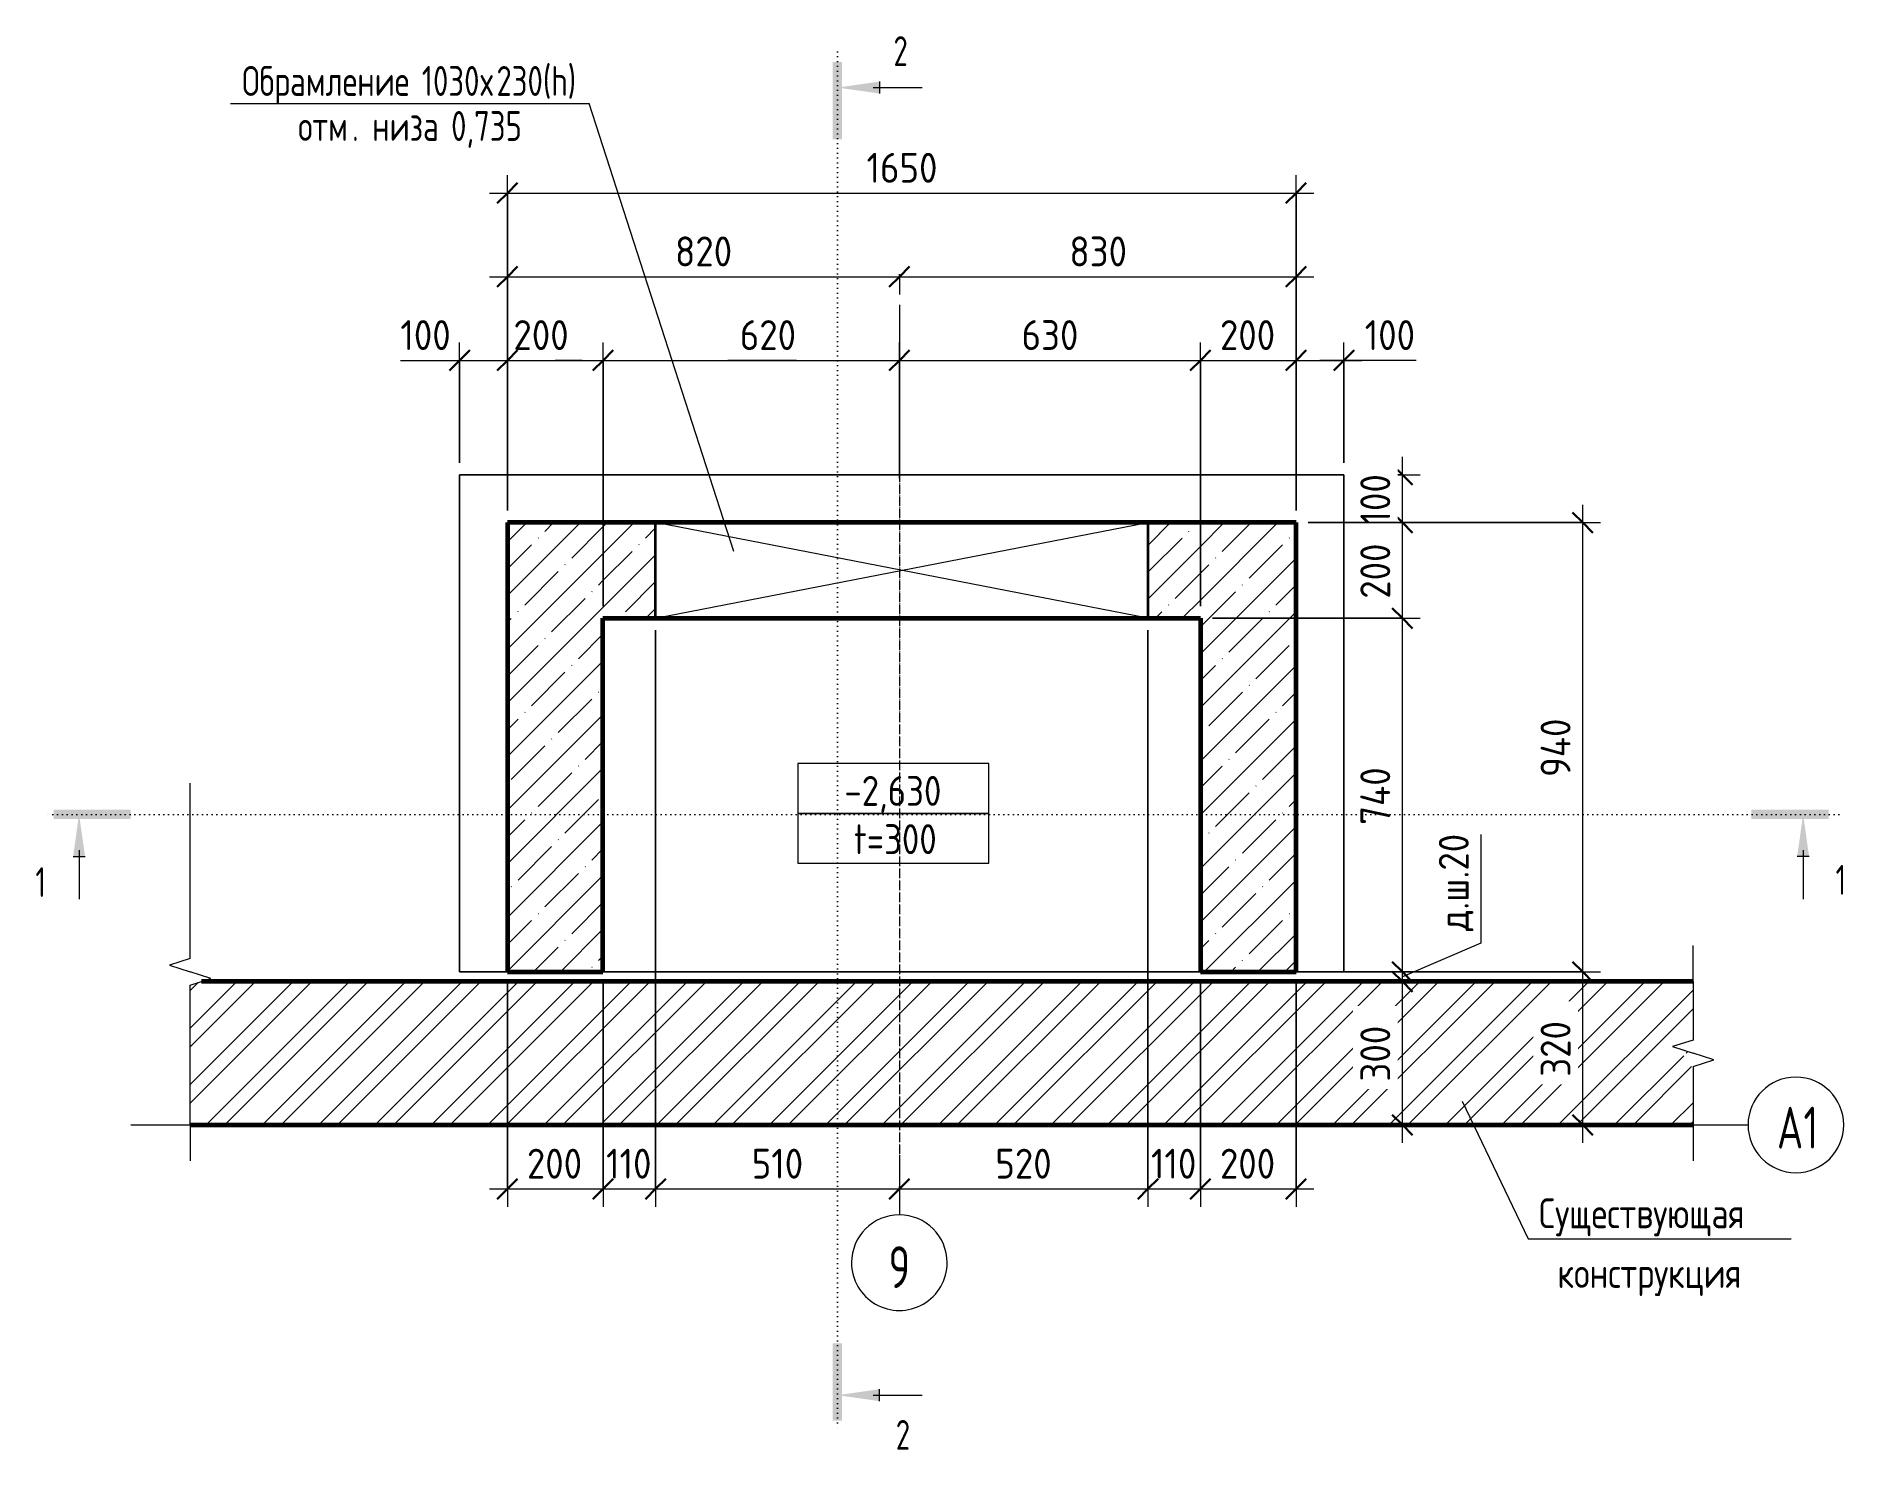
# Model space of a CAD drawing. Header units: millimetres. Extents: x 30199 to 69236, y -5153 to 33423.
# Drawn here: x 30199 to 33985, y 30465 to 33423 of the extents above.
import ezdxf

# ---------------------------------------------------------------- set-up
doc = ezdxf.new("R2010")
doc.units = ezdxf.units.MM
doc.linetypes.add('02 Штрихпунктирная _20 мм_', pattern=[25, 20, -2.5, 0, -2.5])
doc.linetypes.add('04 Пунктир 10мм', pattern=[10, 0, -10])
for name, color, linetype, lineweight in [('AA_Dim', 7, 'Continuous', 9), ('AA_Dim-25', 7, 'Continuous', 9), ('AA_Oformlenie', 7, 'Continuous', 9), ('AA_Razrez', 7, 'Continuous', 9), ('AA_Vinoska', 7, 'Continuous', 9), ('AF_Okno', 7, 'Continuous', 20), ('AF_Pokritie', 7, 'Continuous', 9), ('AF_Stena', 7, 'Continuous', 60), ('AF_Stena_Опалубка', 253, 'Continuous', 20), ('KR_Fundament', 7, 'Continuous', 20), ('Оси', 7, 'Continuous', 9)]:
    doc.layers.add(name, color=color, linetype=linetype, lineweight=lineweight)
doc.styles.add('GOST Common', font='GOST Common.ttf', dxfattribs={"width": 0.85, "height": 62.5})
doc.styles.add('ISOCPEUR', font='isocpeur.ttf', dxfattribs={"width": 0.7, "height": 87.5})
doc.styles.add('ISOCPEUR_1', font='isocpeur.ttf', dxfattribs={"width": 0.9, "height": 62.5})
doc.styles.add('ISOCPEUR_2', font='isocpeur.ttf', dxfattribs={"width": 0.7, "height": 62.5})
doc.styles.add('ISOCPEUR_3', font='isocpeur.ttf', dxfattribs={"width": 0.85, "height": 62.5})
doc.styles.add('ISOCPEUR_4', font='isocpeur.ttf', dxfattribs={"width": 0.75, "height": 62.5})
doc.dimstyles.new('00_Точн_3_знака__прозр_', dxfattribs={"dimscale": 304.8, "dimtxt": 62.248823, "dimasz": 0.139436, "dimexe": 0.123031, "dimexo": 0.082021, "dimgap": 0.008202, "dimtad": 1, "dimdec": 3, "dimrnd": 0.001, "dimdsep": 46, "dimtxsty": 'ISOCPEUR_1', "dimblk1": 'OBLIQUE', "dimblk2": 'OBLIQUE', "dimsah": 1, "dimcen": 0.09, "dimdle": 0.123031, "dimazin": 0, "dimtfac": 1, "dimtdec": 4, "dimtix": 1, "dimtmove": 1, "dimatfit": 3, "dimfxl": 1, "dimtvp": 1, "dimtolj": 1, "dimtzin": 0, "dimlwd": 18, "dimlwe": 18, "dimarcsym": 2})
doc.dimstyles.new('00_Точн_3_знака__прозр__1', dxfattribs={"dimscale": 304.8, "dimtxt": 62.248823, "dimasz": 0.139436, "dimexe": 0.123031, "dimexo": 0.082021, "dimgap": 0.008202, "dimtad": 1, "dimdec": 3, "dimrnd": 0.001, "dimdsep": 46, "dimtxsty": 'ISOCPEUR_1', "dimblk1": 'OBLIQUE', "dimblk2": 'OBLIQUE', "dimsah": 1, "dimcen": 0.09, "dimdle": 0.123031, "dimazin": 0, "dimtfac": 1, "dimtdec": 4, "dimtix": 1, "dimtmove": 0, "dimatfit": 3, "dimfxl": 1, "dimtvp": 1, "dimtolj": 1, "dimtzin": 0, "dimlwd": 18, "dimlwe": 18, "dimarcsym": 2})
doc.dimstyles.new('01_Точн_3_знака__непрозр_', dxfattribs={"dimscale": 304.8, "dimtxt": 62.248823, "dimasz": 0.139436, "dimexe": 0.123031, "dimexo": 0.082021, "dimgap": 0.020505, "dimtad": 1, "dimdec": 3, "dimrnd": 0.001, "dimdsep": 46, "dimtxsty": 'ISOCPEUR_1', "dimblk1": 'OBLIQUE', "dimblk2": 'OBLIQUE', "dimsah": 1, "dimcen": 0.09, "dimdle": 0.123031, "dimazin": 0, "dimtfac": 1, "dimtdec": 4, "dimtix": 1, "dimtmove": 0, "dimatfit": 3, "dimfxl": 1, "dimtvp": 1, "dimtfill": 1, "dimtolj": 1, "dimtzin": 0, "dimlwd": 18, "dimlwe": 18, "dimarcsym": 2})
doc.dimstyles.new('01_Точн_3_знака__непрозр__1', dxfattribs={"dimscale": 304.8, "dimtxt": 62.248823, "dimasz": 0.139436, "dimexe": 0.123031, "dimexo": 0.082021, "dimgap": 0.020505, "dimtad": 1, "dimdec": 3, "dimrnd": 0.001, "dimdsep": 46, "dimtxsty": 'ISOCPEUR_1', "dimblk1": 'OBLIQUE', "dimblk2": 'OBLIQUE', "dimsah": 1, "dimcen": 0.09, "dimdle": 0.123031, "dimazin": 0, "dimtfac": 1, "dimtdec": 4, "dimtix": 1, "dimtmove": 1, "dimatfit": 3, "dimfxl": 1, "dimtvp": 1, "dimtfill": 1, "dimtolj": 1, "dimtzin": 0, "dimlwd": 18, "dimlwe": 18, "dimarcsym": 2})
doc.dimstyles.new('05_Округл_1мм__прозр_', dxfattribs={"dimscale": 304.8, "dimtxt": 62.248823, "dimasz": 0.139436, "dimexe": 0.123031, "dimexo": 0.082021, "dimgap": 0.008202, "dimtad": 1, "dimdec": 0, "dimdsep": 46, "dimtxsty": 'ISOCPEUR_1', "dimblk1": 'OBLIQUE', "dimblk2": 'OBLIQUE', "dimsah": 1, "dimcen": 0.09, "dimdle": 0.123031, "dimazin": 0, "dimtfac": 1, "dimtdec": 4, "dimtix": 1, "dimtmove": 0, "dimatfit": 3, "dimfxl": 1, "dimtvp": 1, "dimtolj": 1, "dimtzin": 0, "dimlwd": 18, "dimlwe": 18, "dimarcsym": 2})
pattern_1 = [(45, (36609.31, -9357.62), (-56.1266, 56.1266), []), (45, (36665.44, -9357.62), (-56.1266, 56.1266), [99.219, -19.844, 0.8382, -19.006])]

msp = doc.modelspace()

# ---------------------------------------------------------------- texts
at = {"layer": 'AA_Razrez', "char_height": 62.5, "attachment_point": 1, "style": 'ISOCPEUR_2'}
for s, insert, width in [('\\fISOCPEUR|b0|i0|c204|p34|;\\W.7;2', (31992.8332, 33422.6373), 37.879734), ('\\fISOCPEUR|b0|i0|c204|p34|;\\W.7;1', (30197.6389, 31684.0868), 26.656109), ('\\fISOCPEUR|b0|i0|c204|p34|;\\W.7;1', (33963.9328, 31688.8804), 26.656109), ('\\fISOCPEUR|b0|i0|c204|p34|;\\W.7;2', (31997.6268, 30527.7396), 37.879734)]:
    msp.add_mtext(s, dxfattribs=dict(at, insert=insert, width=width))
at = {"layer": 'AA_Vinoska', "char_height": 62.5, "attachment_point": 1}
for s, insert, width, style in [('Обрамление', (30630.0613, 33360.207), 419.382773, 'ISOCPEUR_4'), (' 1030', (30976.0866, 33360.207), 184.88918, 'ISOCPEUR_4'), ('230(h)', (31162.1218, 33360.207), 207.436641, 'ISOCPEUR_4'), ('\\fISOCPEUR|b0|i0|c204|p34|;\\W.75;х', (31128.6355, 33360.207), 40.58543, 'ISOCPEUR_4'), ('отм', (30747.2488, 33266.023), 136.78793, 'ISOCPEUR_4'), ('низа', (30902.2781, 33266.023), 163.844883, 'ISOCPEUR_4'), (' 0,735', (31037.4636, 33266.023), 216.455625, 'ISOCPEUR_4'), ('. ', (30860.1101, 33266.023), 51.107578, 'ISOCPEUR_4'), ('Существующая', (33343.2485, 30991.3831), 609.883766, 'GOST Common'), ('конструкция', (33381.9235, 30866.3831), 516.186539, 'GOST Common')]:
    msp.add_mtext(s, dxfattribs=dict(at, insert=insert, width=width, style=style))
at = {"layer": 'Оси', "char_height": 87.5, "attachment_point": 1, "style": 'ISOCPEUR'}
for s, insert, width in [('\\fISOCPEUR|b0|i0|c204|p34|;\\W.7;А', (33841.1639, 31183.0999), 67.34175), ('\\fISOCPEUR|b0|i0|c204|p34|;\\W.7;1', (33896.7264, 31183.0999), 37.879734), ('\\fISOCPEUR|b0|i0|c204|p34|;\\W.7;9', (31982.4318, 30891.0263), 51.909266)]:
    msp.add_mtext(s, dxfattribs=dict(at, insert=insert, width=width))

# ---------------------------------------------------------------- blocks, each defined once
blk = doc.blocks.new('231_Отверстие прямоугольное в стене _Окно_Стена_ - Отверстие прямоугольное с обрамлением-4175905-Схема расположения форшахты в_о 9-А1')
at = {"layer": 'AA_Oformlenie', "lineweight": 35}
for p, q in [((-390, -100), (-390, 100)), ((-390, 100), (640, 100)), ((640, 100), (640, -100)), ((640, -100), (-390, -100))]:
    blk.add_line(p, q, dxfattribs=at)
at = {"layer": 'AA_Oformlenie'}
for p, q in [((-390, 100), (-390, -100)), ((640, 100), (-390, 100)), ((640, 100), (-390, -100)), ((-390, 100), (640, -100)), ((640, 100), (640, -100)), ((-390, -100), (640, -100))]:
    blk.add_line(p, q, dxfattribs=at)
at = {"layer": 'AF_Okno', "lineweight": 9}
for p, q in [((594, 100), (-390, 100)), ((640, 100), (594, 100)), ((-390, -100), (-344, -100)), ((-344, -100), (640, -100))]:
    blk.add_line(p, q, dxfattribs=at)
blk = doc.blocks.new('011_ЛинияОбрыва _ЭлУзла_Линия_ - Тип 1-4091835-Схема расположения форшахты в_о 9-А1')
at = {"layer": 'AA_Oformlenie'}
for p, q in [((0, 0), (292.5, 0)), ((348.2, 0), (640, 0))]:
    blk.add_line(p, q, dxfattribs=at)
blk = doc.blocks.new('011_ЛинияОбрыва _ЭлУзла_Линия_ - Тип 1-4169792-Схема расположения форшахты в_о 9-А1')
at = {"layer": 'AA_Oformlenie'}
for p, q in [((0, 0), (122.5, 0)), ((178.2, 0), (300, 0))]:
    blk.add_line(p, q, dxfattribs=at)
blk = doc.blocks.new('Ось сетки - d_4мм-2765513-Схема расположения форшахты в_о 9-А1')
at = {"layer": 'Оси'}
for start, end in [(360, 180), (360, 180), (180, 360), (180, 360)]:
    blk.add_arc((0, 0), 4, start, end, dxfattribs=at)
blk = doc.blocks.new('DIMBLOCK1-Схема расположения форшахты в_о 9-А1')
at = {"layer": 'AA_Dim-25', "lineweight": 30}
for p, q in [((33057.5, 31445), (33036.3, 31466.2)), ((33057.5, 31445), (33078.8, 31423.7)), ((33057.5, 31145), (33036.3, 31166.2)), ((33057.5, 31145), (33078.8, 31123.7))]:
    blk.add_line(p, q, dxfattribs=at)
at = {"layer": 'AA_Dim-25', "lineweight": 18}
for p, q in [((33052.5, 31445), (33095, 31445)), ((33057.5, 31445), (33052.5, 31445)), ((33057.5, 31107.5), (33057.5, 31445)), ((33052.5, 31145), (33095, 31145)), ((33057.5, 31145), (33052.5, 31145))]:
    blk.add_line(p, q, dxfattribs=at)
at = {"layer": 'AA_Dim-25', "color": 0, "lineweight": 18, "insert": (32969.6, 31235.7), "char_height": 62.5, "width": 142.215, "attachment_point": 1, "rotation": 90, "line_spacing_factor": 1.149209, "style": 'ISOCPEUR_1', "bg_fill": 3, "box_fill_scale": 1.25, "bg_fill_color": 256, "bg_fill_true_color": 13158600, "bg_fill_transparency": 0}
blk.add_mtext('300', dxfattribs=at)
blk = doc.blocks.new('_Oblique')
at = {"color": 0, "linetype": 'ByBlock', "lineweight": -2}
blk.add_line((-0.5, -0.5), (0.5, 0.5), dxfattribs=at)
blk = doc.blocks.new('DIMBLOCK2-Схема расположения форшахты в_о 9-А1')
at = {"layer": 'AA_Dim-25', "lineweight": 18}
for p, q in [((33221.7, 31752.7), (33221.7, 31525.3)), ((33221.7, 31525.3), (33057.5, 31455)), ((31410.1, 31465), (33095, 31465)), ((33057.5, 31465), (31410.1, 31465)), ((33057.5, 31445), (33057.5, 31465)), ((33052.5, 31445), (33095, 31445)), ((33057.5, 31445), (33052.5, 31445))]:
    blk.add_line(p, q, dxfattribs=at)
at = {"layer": 'AA_Dim-25', "lineweight": 30}
for p, q in [((33057.5, 31465), (33036.3, 31486.2)), ((33057.5, 31445), (33036.3, 31466.2)), ((33057.5, 31465), (33078.8, 31443.7)), ((33057.5, 31445), (33078.8, 31423.7))]:
    blk.add_line(p, q, dxfattribs=at)
at = {"layer": 'AA_Dim-25', "color": 0, "lineweight": 18, "insert": (33133.8, 31550.3), "char_height": 62.5, "width": 242.77, "attachment_point": 1, "rotation": 90, "line_spacing_factor": 1.149209, "style": 'ISOCPEUR_1', "bg_fill": 3, "box_fill_scale": 1.25, "bg_fill_color": 256, "bg_fill_true_color": 13158600, "bg_fill_transparency": 0}
blk.add_mtext('д.ш.20', dxfattribs=at)
blk = doc.blocks.new('DIMBLOCK3-Схема расположения форшахты в_о 9-А1')
at = {"layer": 'AA_Dim-25', "lineweight": 30}
for p, q in [((33057.5, 32205), (33036.3, 32226.2)), ((33057.5, 32205), (33078.8, 32183.7)), ((33057.5, 31465), (33036.3, 31486.2)), ((33057.5, 31465), (33078.8, 31443.7))]:
    blk.add_line(p, q, dxfattribs=at)
at = {"layer": 'AA_Dim-25', "lineweight": 18}
for p, q in [((32660.1, 32205), (33095, 32205)), ((33057.5, 32205), (32660.1, 32205)), ((33057.5, 31465), (33057.5, 32205)), ((31410.1, 31465), (33095, 31465)), ((33057.5, 31465), (31410.1, 31465))]:
    blk.add_line(p, q, dxfattribs=at)
at = {"layer": 'AA_Dim-25', "color": 0, "lineweight": 18, "insert": (32969.6, 31772.8), "char_height": 62.5, "width": 149.397, "attachment_point": 1, "rotation": 90, "line_spacing_factor": 1.149209, "style": 'ISOCPEUR_1', "bg_fill": 3, "box_fill_scale": 1.25, "bg_fill_color": 256, "bg_fill_true_color": 13158600, "bg_fill_transparency": 0}
blk.add_mtext('740', dxfattribs=at)
blk = doc.blocks.new('DIMBLOCK4-Схема расположения форшахты в_о 9-А1')
at = {"layer": 'AA_Dim-25', "lineweight": 30}
for p, q in [((33057.5, 32405), (33036.3, 32426.2)), ((33057.5, 32405), (33078.8, 32383.7)), ((33057.5, 32205), (33036.3, 32226.2)), ((33057.5, 32205), (33078.8, 32183.7))]:
    blk.add_line(p, q, dxfattribs=at)
at = {"layer": 'AA_Dim-25', "lineweight": 18}
for p, q in [((32860.1, 32405), (33095, 32405)), ((33057.5, 32405), (32860.1, 32405)), ((33057.5, 32205), (33057.5, 32405)), ((32660.1, 32205), (33095, 32205)), ((33057.5, 32205), (32660.1, 32205))]:
    blk.add_line(p, q, dxfattribs=at)
at = {"layer": 'AA_Dim-25', "color": 0, "lineweight": 18, "insert": (32969.6, 32245.7), "char_height": 62.5, "width": 142.215, "attachment_point": 1, "rotation": 90, "line_spacing_factor": 1.149209, "style": 'ISOCPEUR_1', "bg_fill": 3, "box_fill_scale": 1.25, "bg_fill_color": 256, "bg_fill_true_color": 13158600, "bg_fill_transparency": 0}
blk.add_mtext('200', dxfattribs=at)
blk = doc.blocks.new('DIMBLOCK5-Схема расположения форшахты в_о 9-А1')
at = {"layer": 'AA_Dim-25', "lineweight": 30}
for p, q in [((33057.5, 32505), (33036.3, 32526.2)), ((33057.5, 32505), (33078.8, 32483.7)), ((33057.5, 32405), (33036.3, 32426.2)), ((33057.5, 32405), (33078.8, 32383.7))]:
    blk.add_line(p, q, dxfattribs=at)
at = {"layer": 'AA_Dim-25', "lineweight": 18}
for p, q in [((33057.5, 32405), (33057.5, 32542.5)), ((32960.1, 32505), (33095, 32505)), ((33057.5, 32505), (32960.1, 32505)), ((32860.1, 32405), (33095, 32405)), ((33057.5, 32405), (32860.1, 32405))]:
    blk.add_line(p, q, dxfattribs=at)
at = {"layer": 'AA_Dim-25', "color": 0, "lineweight": 18, "insert": (32969.6, 32401.1), "char_height": 62.5, "width": 129.286, "attachment_point": 1, "rotation": 90, "line_spacing_factor": 1.149209, "style": 'ISOCPEUR_1', "bg_fill": 3, "box_fill_scale": 1.25, "bg_fill_color": 256, "bg_fill_true_color": 13158600, "bg_fill_transparency": 0}
blk.add_mtext('100', dxfattribs=at)
blk = doc.blocks.new('010_Текст с выноской - Текст 2 строки-4027658-Схема расположения форшахты в_о 9-А1')
at = {"layer": 'AA_Vinoska'}
blk.add_line((-11, 0), (11, 0), dxfattribs=at)
blk = doc.blocks.new('Разрез - Номер узла_ сзади-394133-Схема расположения форшахты в_о 9-А1')
at = {"layer": 'AA_Razrez'}
for points in [[(7.33, 0.4), (7.33, -0.39), (0.87, -0.39), (0.87, 0.4)], [(3.5, -3.53), (2.5, -3.53), (3, 0)]]:
    blk.add_hatch(color=256, dxfattribs=at).paths.add_polyline_path(points)
for p, q in [((3, -3), (3, -7.1)), ((2.5, -3.53), (3.5, -3.53))]:
    blk.add_line(p, q, dxfattribs=at)
blk = doc.blocks.new('Разрез - Номер узла_ спереди-394134-Схема расположения форшахты в_о 9-А1')
at = {"layer": 'AA_Razrez'}
for points in [[(7.33, 0.4), (7.33, -0.39), (0.87, -0.39), (0.87, 0.4)], [(3.5, -3.53), (2.5, -3.53), (3, 0)]]:
    blk.add_hatch(color=256, dxfattribs=at).paths.add_polyline_path(points)
for p, q in [((3, -3), (3, -7.1)), ((2.5, -3.53), (3.5, -3.53))]:
    blk.add_line(p, q, dxfattribs=at)
blk = doc.blocks.new('DIMBLOCK6-Схема расположения форшахты в_о 9-А1')
at = {"layer": 'AA_Dim-25', "lineweight": 18}
for p, q in [((31085.1, 32530), (31085.1, 32782)), ((31185.1, 32430), (31185.1, 32782)), ((30961.2, 32744.5), (31094, 32744.5)), ((31047.6, 32744.5), (31185.1, 32744.5)), ((31085.1, 32744.5), (31085.1, 32530)), ((31094, 32744.5), (31135.1, 32744.5)), ((31185.1, 32744.5), (31185.1, 32430))]:
    blk.add_line(p, q, dxfattribs=at)
at = {"layer": 'AA_Dim-25', "lineweight": 30}
for p, q in [((31085.1, 32744.5), (31106.3, 32765.7)), ((31185.1, 32744.5), (31206.3, 32765.7)), ((31085.1, 32744.5), (31063.8, 32723.2)), ((31185.1, 32744.5), (31163.8, 32723.2))]:
    blk.add_line(p, q, dxfattribs=at)
at = {"layer": 'AA_Dim-25', "color": 0, "lineweight": 18, "insert": (30961.2, 32828.6), "char_height": 62.5, "width": 129.286, "attachment_point": 1, "line_spacing_factor": 1.149209, "style": 'ISOCPEUR_1'}
blk.add_mtext('100', dxfattribs=at)
blk = doc.blocks.new('DIMBLOCK7-Схема расположения форшахты в_о 9-А1')
at = {"layer": 'AA_Dim-25', "lineweight": 18}
for p, q in [((31185.1, 32430), (31185.1, 32782)), ((31385.1, 32230), (31385.1, 32782)), ((31185.1, 32744.5), (31385.1, 32744.5)), ((31185.1, 32744.5), (31185.1, 32430)), ((31197.7, 32744.5), (31341.2, 32744.5)), ((31341.2, 32744.5), (31285.1, 32744.5)), ((31385.1, 32744.5), (31385.1, 32230))]:
    blk.add_line(p, q, dxfattribs=at)
at = {"layer": 'AA_Dim-25', "lineweight": 30}
for p, q in [((31185.1, 32744.5), (31206.3, 32765.7)), ((31385.1, 32744.5), (31406.3, 32765.7)), ((31185.1, 32744.5), (31163.8, 32723.2)), ((31385.1, 32744.5), (31363.8, 32723.2))]:
    blk.add_line(p, q, dxfattribs=at)
at = {"layer": 'AA_Dim-25', "color": 0, "lineweight": 18, "insert": (31197.7, 32828.6), "char_height": 62.5, "width": 142.215, "attachment_point": 1, "line_spacing_factor": 1.149209, "style": 'ISOCPEUR_1'}
blk.add_mtext('200', dxfattribs=at)
blk = doc.blocks.new('DIMBLOCK8-Схема расположения форшахты в_о 9-А1')
at = {"layer": 'AA_Dim-25', "lineweight": 18}
for p, q in [((31385.1, 32230), (31385.1, 32782)), ((32005.1, 32497.3), (32005.1, 32782)), ((31385.1, 32744.5), (32005.1, 32744.5)), ((31385.1, 32744.5), (31385.1, 32230)), ((31646.3, 32744.5), (31695.1, 32744.5)), ((31789.8, 32744.5), (31646.3, 32744.5)), ((32005.1, 32744.5), (32005.1, 32497.3))]:
    blk.add_line(p, q, dxfattribs=at)
at = {"layer": 'AA_Dim-25', "lineweight": 30}
for p, q in [((31385.1, 32744.5), (31406.3, 32765.7)), ((32005.1, 32744.5), (32026.3, 32765.7)), ((31385.1, 32744.5), (31363.8, 32723.2)), ((32005.1, 32744.5), (31983.8, 32723.2))]:
    blk.add_line(p, q, dxfattribs=at)
at = {"layer": 'AA_Dim-25', "color": 0, "lineweight": 18, "insert": (31671.3, 32828.6), "char_height": 62.5, "width": 142.215, "attachment_point": 1, "line_spacing_factor": 1.149209, "style": 'ISOCPEUR_1'}
blk.add_mtext('620', dxfattribs=at)
blk = doc.blocks.new('DIMBLOCK9-Схема расположения форшахты в_о 9-А1')
at = {"layer": 'AA_Dim-25', "lineweight": 18}
for p, q in [((32005.1, 32497.3), (32005.1, 32782)), ((32635.1, 32230), (32635.1, 32782)), ((32005.1, 32744.5), (32635.1, 32744.5)), ((32005.1, 32744.5), (32005.1, 32497.3)), ((32635.1, 32744.5), (32635.1, 32230))]:
    blk.add_line(p, q, dxfattribs=at)
at = {"layer": 'AA_Dim-25', "lineweight": 30}
for p, q in [((32005.1, 32744.5), (32026.3, 32765.7)), ((32635.1, 32744.5), (32656.3, 32765.7)), ((32005.1, 32744.5), (31983.8, 32723.2)), ((32635.1, 32744.5), (32613.8, 32723.2))]:
    blk.add_line(p, q, dxfattribs=at)
at = {"layer": 'AA_Dim-25', "color": 0, "lineweight": 18, "insert": (32260.8, 32828.6), "char_height": 62.5, "width": 142.215, "attachment_point": 1, "line_spacing_factor": 1.149209, "style": 'ISOCPEUR_1'}
blk.add_mtext('630', dxfattribs=at)
blk = doc.blocks.new('DIMBLOCK10-Схема расположения форшахты в_о 9-А1')
at = {"layer": 'AA_Dim-25', "lineweight": 18}
for p, q in [((32635.1, 32230), (32635.1, 32782)), ((32835.1, 32430), (32835.1, 32782)), ((32635.1, 32744.5), (32835.1, 32744.5)), ((32635.1, 32744.5), (32635.1, 32230)), ((32835.1, 32744.5), (32835.1, 32430))]:
    blk.add_line(p, q, dxfattribs=at)
at = {"layer": 'AA_Dim-25', "lineweight": 30}
for p, q in [((32635.1, 32744.5), (32656.3, 32765.7)), ((32835.1, 32744.5), (32856.3, 32765.7)), ((32635.1, 32744.5), (32613.8, 32723.2)), ((32835.1, 32744.5), (32813.8, 32723.2))]:
    blk.add_line(p, q, dxfattribs=at)
at = {"layer": 'AA_Dim-25', "color": 0, "lineweight": 18, "insert": (32675.8, 32828.6), "char_height": 62.5, "width": 142.215, "attachment_point": 1, "line_spacing_factor": 1.149209, "style": 'ISOCPEUR_1'}
blk.add_mtext('200', dxfattribs=at)
blk = doc.blocks.new('DIMBLOCK11-Схема расположения форшахты в_о 9-А1')
at = {"layer": 'AA_Dim-25', "lineweight": 18}
for p, q in [((32835.1, 32430), (32835.1, 32782)), ((32935.1, 32530), (32935.1, 32782)), ((32835.1, 32744.5), (32972.6, 32744.5)), ((32835.1, 32744.5), (32835.1, 32430)), ((32953.8, 32744.5), (32885.1, 32744.5)), ((32935.1, 32744.5), (32935.1, 32530)), ((33086.5, 32744.5), (32953.8, 32744.5))]:
    blk.add_line(p, q, dxfattribs=at)
at = {"layer": 'AA_Dim-25', "lineweight": 30}
for p, q in [((32835.1, 32744.5), (32856.3, 32765.7)), ((32935.1, 32744.5), (32956.3, 32765.7)), ((32835.1, 32744.5), (32813.8, 32723.2)), ((32935.1, 32744.5), (32913.8, 32723.2))]:
    blk.add_line(p, q, dxfattribs=at)
at = {"layer": 'AA_Dim-25', "color": 0, "lineweight": 18, "insert": (32978.8, 32828.6), "char_height": 62.5, "width": 129.286, "attachment_point": 1, "line_spacing_factor": 1.149209, "style": 'ISOCPEUR_1'}
blk.add_mtext('100', dxfattribs=at)
blk = doc.blocks.new('DIMBLOCK12-Схема расположения форшахты в_о 9-А1')
at = {"layer": 'AA_Dim-25', "lineweight": 18}
for p, q in [((32525.1, 32180), (32525.1, 30973.4)), ((32525.1, 31010.9), (32525.1, 32180)), ((31967.6, 31010.9), (32525.1, 31010.9)), ((32005.1, 31016), (32005.1, 30973.4)), ((32005.1, 31010.9), (32005.1, 31016))]:
    blk.add_line(p, q, dxfattribs=at)
at = {"layer": 'AA_Dim-25', "lineweight": 30}
for p, q in [((32005.1, 31010.9), (31983.8, 30989.7)), ((32005.1, 31010.9), (32026.3, 31032.2)), ((32525.1, 31010.9), (32503.8, 30989.7)), ((32525.1, 31010.9), (32546.3, 31032.2))]:
    blk.add_line(p, q, dxfattribs=at)
at = {"layer": 'AA_Dim-25', "color": 0, "lineweight": 18, "insert": (32205.8, 31095.1), "char_height": 62.5, "width": 142.215, "attachment_point": 1, "line_spacing_factor": 1.149209, "style": 'ISOCPEUR_1'}
blk.add_mtext('520', dxfattribs=at)
blk = doc.blocks.new('DIMBLOCK13-Схема расположения форшахты в_о 9-А1')
at = {"layer": 'AA_Dim-25', "lineweight": 18}
for p, q in [((32525.1, 32180), (32525.1, 30973.4)), ((32525.1, 31010.9), (32525.1, 32180)), ((32635.1, 31440), (32635.1, 30973.4)), ((32635.1, 31010.9), (32635.1, 31440)), ((32525.1, 31010.9), (32635.1, 31010.9))]:
    blk.add_line(p, q, dxfattribs=at)
at = {"layer": 'AA_Dim-25', "lineweight": 30}
for p, q in [((32525.1, 31010.9), (32503.8, 30989.7)), ((32525.1, 31010.9), (32546.3, 31032.2)), ((32635.1, 31010.9), (32613.8, 30989.7)), ((32635.1, 31010.9), (32656.3, 31032.2))]:
    blk.add_line(p, q, dxfattribs=at)
at = {"layer": 'AA_Dim-25', "color": 0, "lineweight": 18, "insert": (32531.6, 31095.1), "char_height": 62.5, "width": 116.357, "attachment_point": 1, "line_spacing_factor": 1.149209, "style": 'ISOCPEUR_1'}
blk.add_mtext('110', dxfattribs=at)
blk = doc.blocks.new('DIMBLOCK14-Схема расположения форшахты в_о 9-А1')
at = {"layer": 'AA_Dim-25', "lineweight": 18}
for p, q in [((32635.1, 31440), (32635.1, 30973.4)), ((32635.1, 31010.9), (32635.1, 31440)), ((32835.1, 31440), (32835.1, 30973.4)), ((32835.1, 31010.9), (32835.1, 31440)), ((32635.1, 31010.9), (32872.6, 31010.9))]:
    blk.add_line(p, q, dxfattribs=at)
at = {"layer": 'AA_Dim-25', "lineweight": 30}
for p, q in [((32635.1, 31010.9), (32613.8, 30989.7)), ((32635.1, 31010.9), (32656.3, 31032.2)), ((32835.1, 31010.9), (32813.8, 30989.7)), ((32835.1, 31010.9), (32856.3, 31032.2))]:
    blk.add_line(p, q, dxfattribs=at)
at = {"layer": 'AA_Dim-25', "color": 0, "lineweight": 18, "insert": (32675.8, 31095.1), "char_height": 62.5, "width": 142.215, "attachment_point": 1, "line_spacing_factor": 1.149209, "style": 'ISOCPEUR_1'}
blk.add_mtext('200', dxfattribs=at)
blk = doc.blocks.new('042_М_ФундПлиты_ТолщинаОтметка - 042_М_ФундПлиты_ТолщинаОтметка-647274-Схема расположения форшахты в_о 9-А1')
at = {"layer": 'AA_Vinoska'}
for p, q in [((8, 4.17), (-8, 4.17)), ((-8, 4.17), (-8, 0)), ((8, 0), (8, 4.17)), ((8, 0), (-8, 0)), ((-8, 0), (-8, -4.17)), ((-8, 0), (8, 0)), ((8, -4.17), (8, 0)), ((-8, -4.17), (8, -4.17))]:
    blk.add_line(p, q, dxfattribs=at)
blk = doc.blocks.new('042_М_Отверстия - Позиция и размер-2808408-Схема расположения форшахты в_о 9-А1')
at = {"layer": 'AA_Vinoska'}
blk.add_line((-15, 0), (15, 0), dxfattribs=at)
blk = doc.blocks.new('DIMBLOCK15-Схема расположения форшахты в_о 9-А1')
at = {"layer": 'AA_Dim-25', "lineweight": 18}
for p, q in [((32860.1, 31465), (33472.2, 31465)), ((33434.7, 31465), (32860.1, 31465)), ((33434.7, 31107.5), (33434.7, 31465)), ((33429.7, 31145), (33472.2, 31145)), ((33434.7, 31145), (33429.7, 31145))]:
    blk.add_line(p, q, dxfattribs=at)
at = {"layer": 'AA_Dim-25', "lineweight": 30}
for p, q in [((33434.7, 31465), (33413.5, 31486.2)), ((33434.7, 31465), (33456, 31443.7)), ((33434.7, 31145), (33413.5, 31166.2)), ((33434.7, 31145), (33456, 31123.7))]:
    blk.add_line(p, q, dxfattribs=at)
at = {"layer": 'AA_Dim-25', "color": 0, "lineweight": 18, "insert": (33346.8, 31245.7), "char_height": 62.5, "width": 142.215, "attachment_point": 1, "rotation": 90, "line_spacing_factor": 1.149209, "style": 'ISOCPEUR_1', "bg_fill": 3, "box_fill_scale": 1.25, "bg_fill_color": 256, "bg_fill_true_color": 13158600, "bg_fill_transparency": 0}
blk.add_mtext('320', dxfattribs=at)
blk = doc.blocks.new('DIMBLOCK16-Схема расположения форшахты в_о 9-А1')
at = {"layer": 'AA_Dim-25', "lineweight": 30}
for p, q in [((33434.7, 32405), (33413.5, 32426.2)), ((33434.7, 32405), (33456, 32383.7)), ((33434.7, 31465), (33413.5, 31486.2)), ((33434.7, 31465), (33456, 31443.7))]:
    blk.add_line(p, q, dxfattribs=at)
at = {"layer": 'AA_Dim-25', "lineweight": 18}
for p, q in [((33434.7, 31465), (33434.7, 32442.5)), ((32860.1, 32405), (33472.2, 32405)), ((33434.7, 32405), (32860.1, 32405)), ((32860.1, 31465), (33472.2, 31465)), ((33434.7, 31465), (32860.1, 31465))]:
    blk.add_line(p, q, dxfattribs=at)
at = {"layer": 'AA_Dim-25', "color": 0, "lineweight": 18, "insert": (33346.8, 31872.8), "char_height": 62.5, "width": 149.397, "attachment_point": 1, "rotation": 90, "line_spacing_factor": 1.149209, "style": 'ISOCPEUR_1', "bg_fill": 3, "box_fill_scale": 1.25, "bg_fill_color": 256, "bg_fill_true_color": 13158600, "bg_fill_transparency": 0}
blk.add_mtext('940', dxfattribs=at)
blk = doc.blocks.new('DIMBLOCK17-Схема расположения форшахты в_о 9-А1')
at = {"layer": 'AA_Dim-25', "lineweight": 18}
for p, q in [((31185.1, 32430), (31185.1, 32957)), ((31147.6, 32919.5), (32005.1, 32919.5)), ((31185.1, 32919.5), (31185.1, 32430)), ((32005.1, 32924.5), (32005.1, 32882)), ((32005.1, 32919.5), (32005.1, 32924.5))]:
    blk.add_line(p, q, dxfattribs=at)
at = {"layer": 'AA_Dim-25', "lineweight": 30}
for p, q in [((31185.1, 32919.5), (31206.3, 32940.7)), ((32005.1, 32919.5), (32026.3, 32940.7)), ((31185.1, 32919.5), (31163.8, 32898.2)), ((32005.1, 32919.5), (31983.8, 32898.2))]:
    blk.add_line(p, q, dxfattribs=at)
at = {"layer": 'AA_Dim-25', "color": 0, "lineweight": 18, "insert": (31535.8, 33003.6), "char_height": 62.5, "width": 142.215, "attachment_point": 1, "line_spacing_factor": 1.149209, "style": 'ISOCPEUR_1'}
blk.add_mtext('820', dxfattribs=at)
blk = doc.blocks.new('DIMBLOCK18-Схема расположения форшахты в_о 9-А1')
at = {"layer": 'AA_Dim-25', "lineweight": 30}
for p, q in [((32005.1, 32919.5), (32026.3, 32940.7)), ((32835.1, 32919.5), (32856.3, 32940.7)), ((32005.1, 32919.5), (31983.8, 32898.2)), ((32835.1, 32919.5), (32813.8, 32898.2))]:
    blk.add_line(p, q, dxfattribs=at)
at = {"layer": 'AA_Dim-25', "lineweight": 18}
for p, q in [((32835.1, 32430), (32835.1, 32957)), ((32005.1, 32924.5), (32005.1, 32882)), ((32005.1, 32919.5), (32005.1, 32924.5)), ((32005.1, 32919.5), (32872.6, 32919.5)), ((32835.1, 32919.5), (32835.1, 32430))]:
    blk.add_line(p, q, dxfattribs=at)
at = {"layer": 'AA_Dim-25', "color": 0, "lineweight": 18, "insert": (32360.8, 33003.6), "char_height": 62.5, "width": 142.215, "attachment_point": 1, "line_spacing_factor": 1.149209, "style": 'ISOCPEUR_1'}
blk.add_mtext('830', dxfattribs=at)
blk = doc.blocks.new('DIMBLOCK19-Схема расположения форшахты в_о 9-А1')
at = {"layer": 'AA_Dim-25', "lineweight": 18}
for p, q in [((31185.1, 32430), (31185.1, 33132)), ((32835.1, 32430), (32835.1, 33132)), ((31147.6, 33094.5), (32872.6, 33094.5)), ((31185.1, 33094.5), (31185.1, 32430)), ((32835.1, 33094.5), (32835.1, 32430))]:
    blk.add_line(p, q, dxfattribs=at)
at = {"layer": 'AA_Dim-25', "lineweight": 30}
for p, q in [((31185.1, 33094.5), (31163.8, 33073.2)), ((31185.1, 33094.5), (31206.3, 33115.7)), ((32835.1, 33094.5), (32813.8, 33073.2)), ((32835.1, 33094.5), (32856.3, 33115.7))]:
    blk.add_line(p, q, dxfattribs=at)
at = {"layer": 'AA_Dim-25', "color": 0, "lineweight": 18, "insert": (31936.4, 33178.6), "char_height": 62.5, "width": 176.691, "attachment_point": 1, "line_spacing_factor": 1.149209, "style": 'ISOCPEUR_1'}
blk.add_mtext('1650', dxfattribs=at)
blk = doc.blocks.new('DIMBLOCK20-Схема расположения форшахты в_о 9-А1')
at = {"layer": 'AA_Dim-25', "lineweight": 18}
for p, q in [((31185.1, 31440), (31185.1, 30973.4)), ((31185.1, 31010.9), (31185.1, 31440)), ((31385.1, 31440), (31385.1, 30973.4)), ((31385.1, 31010.9), (31385.1, 31440)), ((31147.6, 31010.9), (31385.1, 31010.9))]:
    blk.add_line(p, q, dxfattribs=at)
at = {"layer": 'AA_Dim-25', "lineweight": 30}
for p, q in [((31185.1, 31010.9), (31163.8, 30989.7)), ((31185.1, 31010.9), (31206.3, 31032.2)), ((31385.1, 31010.9), (31363.8, 30989.7)), ((31385.1, 31010.9), (31406.3, 31032.2))]:
    blk.add_line(p, q, dxfattribs=at)
at = {"layer": 'AA_Dim-25', "color": 0, "lineweight": 18, "insert": (31225.8, 31095.1), "char_height": 62.5, "width": 142.215, "attachment_point": 1, "line_spacing_factor": 1.149209, "style": 'ISOCPEUR_1'}
blk.add_mtext('200', dxfattribs=at)
blk = doc.blocks.new('DIMBLOCK21-Схема расположения форшахты в_о 9-А1')
at = {"layer": 'AA_Dim-25', "lineweight": 18}
for p, q in [((31495.1, 32180), (31495.1, 30973.4)), ((31495.1, 31010.9), (31495.1, 32180)), ((31385.1, 31440), (31385.1, 30973.4)), ((31385.1, 31010.9), (31385.1, 31440)), ((31385.1, 31010.9), (31495.1, 31010.9))]:
    blk.add_line(p, q, dxfattribs=at)
at = {"layer": 'AA_Dim-25', "lineweight": 30}
for p, q in [((31385.1, 31010.9), (31363.8, 30989.7)), ((31385.1, 31010.9), (31406.3, 31032.2)), ((31495.1, 31010.9), (31473.8, 30989.7)), ((31495.1, 31010.9), (31516.3, 31032.2))]:
    blk.add_line(p, q, dxfattribs=at)
at = {"layer": 'AA_Dim-25', "color": 0, "lineweight": 18, "insert": (31391.6, 31095.1), "char_height": 62.5, "width": 116.357, "attachment_point": 1, "line_spacing_factor": 1.149209, "style": 'ISOCPEUR_1'}
blk.add_mtext('110', dxfattribs=at)
blk = doc.blocks.new('DIMBLOCK22-Схема расположения форшахты в_о 9-А1')
at = {"layer": 'AA_Dim-25', "lineweight": 18}
for p, q in [((31495.1, 32180), (31495.1, 30973.4)), ((31495.1, 31010.9), (31495.1, 32180)), ((31495.1, 31010.9), (32042.6, 31010.9)), ((32005.1, 31016), (32005.1, 30973.4)), ((32005.1, 31010.9), (32005.1, 31016))]:
    blk.add_line(p, q, dxfattribs=at)
at = {"layer": 'AA_Dim-25', "lineweight": 30}
for p, q in [((31495.1, 31010.9), (31473.8, 30989.7)), ((31495.1, 31010.9), (31516.3, 31032.2)), ((32005.1, 31010.9), (31983.8, 30989.7)), ((32005.1, 31010.9), (32026.3, 31032.2))]:
    blk.add_line(p, q, dxfattribs=at)
at = {"layer": 'AA_Dim-25', "color": 0, "lineweight": 18, "insert": (31696.2, 31095.1), "char_height": 62.5, "width": 129.286, "attachment_point": 1, "line_spacing_factor": 1.149209, "style": 'ISOCPEUR_1'}
blk.add_mtext('510', dxfattribs=at)

# ---------------------------------------------------------------- dimensions: what is measured, and where the dimension line sits
at = {"layer": 'AA_Dim', "lineweight": 18}
dim = msp.add_linear_dim(base=(32005.0616, 32919.4646), p1=(31185.0616, 32404.9998), p2=(32005.0616, 32949.5167), dimstyle='05_Округл_1мм__прозр_', override={"dimpost": '<>', "dimfxl": 984.326488}, dxfattribs=at)
dim.commit()
dim.dimension.update_dxf_attribs({"geometry": 'DIMBLOCK17-Схема расположения форшахты в_о 9-А1', "text_midpoint": (31595.0616, 32953.2146)})
dim = msp.add_linear_dim(base=(31185.0616, 32744.4646), p1=(31085.0616, 32504.9998), p2=(31185.0616, 32404.9998), dimstyle='00_Точн_3_знака__прозр_', override={"dimpost": '<>', "dimfxl": 141.421356}, dxfattribs=at)
dim.commit()
dim.dimension.update_dxf_attribs({"geometry": 'DIMBLOCK6-Схема расположения форшахты в_о 9-А1', "text_midpoint": (31025.8576, 32786.9514), "dimtype": 160})

# ---------------------------------------------------------------- hatches: boundary and pattern name
at = {"layer": 'AF_Stena', "lineweight": 9}
h = msp.add_hatch(dxfattribs=at)
h.set_pattern_fill('FP_1', color=256, style=0, pattern_type=2)
h.set_pattern_definition(pattern_1)
h.paths.add_polyline_path([(31185.0616, 31464.9998), (31385.0616, 31464.9998), (31385.0616, 32404.9998), (31185.0616, 32404.9998)])
h = msp.add_hatch(dxfattribs=at)
h.set_pattern_fill('FP_1', color=256, style=0, pattern_type=2)
h.set_pattern_definition(pattern_1)
h.paths.add_polyline_path([(31385.0616, 32204.9998), (31495.0616, 32204.9998), (31495.0616, 32404.9998), (31385.0616, 32404.9998)])
h.paths.add_polyline_path([(32635.0616, 32204.9998), (32635.0616, 32404.9998), (32525.0616, 32404.9998), (32525.0616, 32204.9998)])
h = msp.add_hatch(dxfattribs=at)
h.set_pattern_fill('FP_1', color=256, style=0, pattern_type=2)
h.set_pattern_definition(pattern_1)
h.paths.add_polyline_path([(32635.0616, 31464.9998), (32835.0616, 31464.9998), (32835.0616, 32404.9998), (32635.0616, 32404.9998), (32635.0616, 32204.9998)])
h = msp.add_hatch(dxfattribs=at)
h.set_pattern_fill('FP_2', color=256, style=0, pattern_type=2)
h.set_pattern_definition([(45, (36609.31, -9357.62), (-58.9331, 58.9331), []), (45, (36648.6, -9357.62), (-58.9331, 58.9331), [])])
h.paths.add_polyline_path([(33646.0548, 31144.9998), (33665.6812, 31144.9998), (33665.6812, 31266.8455), (33646.0548, 31266.8455), (33646.0548, 31294.9999), (33665.6812, 31294.9999), (33622.3799, 31308.7499), (33665.6812, 31322.4999), (33665.6812, 31444.9998), (30545.0736, 31444.9998), (30521.4555, 31437.5), (30521.4555, 31144.9998), (33622.3799, 31144.9998)])

# ---------------------------------------------------------------- linework, layer by layer
at = {"layer": 'AA_Vinoska'}
for p, q in [((31658.8401, 32344.6875), (31355.8946, 33281.6162)), ((30521.4555, 31785), (30521.4555, 31860)), ((33665.6812, 31444.9998), (33665.6812, 31519.9998)), ((30521.4555, 31493.1543), (30478.1304, 31479.0772)), ((30478.1304, 31479.0772), (30521.4555, 31465)), ((30564.7567, 31451.25), (30521.4555, 31465)), ((30521.4555, 31437.5), (30564.7567, 31451.25)), ((33665.6812, 31322.4999), (33622.3799, 31308.7499)), ((33622.3799, 31308.7499), (33665.6812, 31294.9999)), ((33709.0063, 31280.9227), (33665.6812, 31294.9999)), ((33665.6812, 31266.8455), (33709.0063, 31280.9227)), ((33182.5069, 31194.5696), (33321.0102, 30906.8255)), ((30521.4555, 31145), (30521.4555, 31070)), ((33665.6812, 31145), (33665.6812, 31070))]:
    msp.add_line(p, q, dxfattribs=at)
at = {"layer": 'AF_Pokritie'}
for p, q in [((31085.0616, 31464.9998), (31085.0616, 32504.9998)), ((31085.0616, 32504.9998), (32935.0616, 32504.9998)), ((32935.0616, 32504.9998), (31085.0616, 32504.9998)), ((31085.0616, 32504.9998), (31085.0616, 31464.9998)), ((32935.0616, 32504.9998), (32935.0616, 31464.9998)), ((32935.0616, 31464.9998), (32935.0616, 32504.9998)), ((32935.0616, 31464.9998), (31085.0616, 31464.9998)), ((31085.0616, 31464.9998), (32935.0616, 31464.9998))]:
    msp.add_line(p, q, dxfattribs=at)
at = {"layer": 'AF_Stena_Опалубка', "lineweight": 60}
for p, q in [((31385.0616, 32404.9998), (31185.0616, 32404.9998)), ((31185.0616, 32404.9998), (31185.0616, 31464.9998)), ((32635.0616, 32404.9998), (31385.0616, 32404.9998)), ((32835.0616, 32404.9998), (32635.0616, 32404.9998)), ((32835.0616, 31464.9998), (32835.0616, 32404.9998)), ((31385.0616, 31464.9998), (31385.0616, 32204.9998)), ((31385.0616, 32204.9998), (32635.0616, 32204.9998)), ((32635.0616, 32204.9998), (32635.0616, 31464.9998)), ((31185.0616, 31464.9998), (31385.0616, 31464.9998)), ((32635.0616, 31464.9998), (32835.0616, 31464.9998)), ((33665.6812, 31444.9998), (30545.0736, 31444.9998)), ((30521.4555, 31144.9998), (33665.6812, 31144.9998))]:
    msp.add_line(p, q, dxfattribs=at)
at = {"layer": 'KR_Fundament'}
for p, q in [((31185.0616, 31464.9998), (31185.0616, 32404.9998)), ((31185.0616, 32404.9998), (32835.0616, 32404.9998)), ((32835.0616, 32404.9998), (31185.0616, 32404.9998)), ((31185.0616, 32404.9998), (31185.0616, 31464.9998)), ((32835.0616, 32404.9998), (32835.0616, 31464.9998)), ((32835.0616, 31464.9998), (32835.0616, 32404.9998)), ((32835.0616, 31464.9998), (31185.0616, 31464.9998)), ((31185.0616, 31464.9998), (32835.0616, 31464.9998))]:
    msp.add_line(p, q, dxfattribs=at)
at = {"layer": 'Оси'}
for p, q in [((32005.0616, 32860.5836), (32005.0616, 32735.5836)), ((30397.3336, 31145), (30522.3336, 31145)), ((33655.7697, 31145), (33780.7697, 31145)), ((32005.0616, 31081.7534), (32005.0616, 30956.7534))]:
    msp.add_line(p, q, dxfattribs=at)
at = {"layer": 'Оси', "linetype": '02 Штрихпунктирная _20 мм_'}
for p, q in [((32005.0616, 32735.5836), (32005.0616, 31081.7534)), ((30522.3336, 31145), (33655.7697, 31145))]:
    msp.add_line(p, q, dxfattribs=at)

# ---------------------------------------------------------------- block references
at = {"layer": 'AA_Oformlenie'}
for name, p, rotation in [('011_ЛинияОбрыва _ЭлУзла_Линия_ - Тип 1-4091835-Схема расположения форшахты в_о 9-А1', (30521.4555, 31145), 90), ('011_ЛинияОбрыва _ЭлУзла_Линия_ - Тип 1-4169792-Схема расположения форшахты в_о 9-А1', (33665.6812, 31444.9998), 270)]:
    msp.add_blockref(name, p, dxfattribs=dict(at, rotation=rotation))
at = {"layer": 'AA_Razrez', "extrusion": (0, 0, -1), "xscale": 24.99999999999999, "yscale": 24.99999999999999, "zscale": 24.99999999999999, "rotation": 270.0000000000003}
msp.add_blockref('Разрез - Номер узла_ сзади-394133-Схема расположения форшахты в_о 9-А1', (-31875.48, 33390.1756), dxfattribs=at)
at = {"layer": 'AA_Razrez', "xscale": 24.99999999999999, "yscale": 24.99999999999999, "zscale": 24.99999999999999}
msp.add_blockref('Разрез - Номер узла_ спереди-394134-Схема расположения форшахты в_о 9-А1', (30213.8996, 31794.5825), dxfattribs=at)
at = {"layer": 'AA_Razrez', "extrusion": (0, 0, -1), "xscale": 24.99999999999999, "yscale": 24.99999999999999, "zscale": 24.99999999999999}
msp.add_blockref('Разрез - Номер узла_ сзади-394133-Схема расположения форшахты в_о 9-А1', (-33970.9472, 31794.5825), dxfattribs=at)
at = {"layer": 'AA_Razrez', "xscale": 24.99999999999999, "yscale": 24.99999999999999, "zscale": 24.99999999999999, "rotation": 89.99999999999947}
msp.add_blockref('Разрез - Номер узла_ спереди-394134-Схема расположения форшахты в_о 9-А1', (31875.48, 30504.5241), dxfattribs=at)
at = {"layer": 'AA_Vinoska'}
for name, p, xscale, yscale, zscale in [('042_М_Отверстия - Позиция и размер-2808408-Схема расположения форшахты в_о 9-А1', (30980.8946, 33281.6162), 24.99999999999999, 24.99999999999999, 24.99999999999999), ('010_Текст с выноской - Текст 2 строки-4027658-Схема расположения форшахты в_о 9-А1', (33596.0102, 30906.8255), 25, 25, 25)]:
    msp.add_blockref(name, p, dxfattribs=dict(at, xscale=xscale, yscale=yscale, zscale=zscale))
at = {"layer": 'AF_Okno', "rotation": 180}
msp.add_blockref('231_Отверстие прямоугольное в стене _Окно_Стена_ - Отверстие прямоугольное с обрамлением-4175905-Схема расположения форшахты в_о 9-А1', (32135.0616, 32304.9998), dxfattribs=at)
at = {"layer": 'Оси', "xscale": 24.99999999999999, "yscale": 24.99999999999999, "zscale": 24.99999999999999}
for p, rotation in [((33880.7697, 31145), 269.9999999999996), ((32005.0616, 30856.7534), 180)]:
    msp.add_blockref('Ось сетки - d_4мм-2765513-Схема расположения форшахты в_о 9-А1', p, dxfattribs=dict(at, rotation=rotation))

msp.set_redraw_order([(e.dxf.handle, doc.entitydb.next_handle()) for e in msp.query("TEXT MTEXT ATTDEF DIMENSION ARC_DIMENSION")])  # texts and dimensions are drawn at this point

# ---------------------------------------------------------------- next in the draw order: dimensions: what is measured, and where the dimension line sits
at = {"layer": 'AA_Dim', "lineweight": 18}
dim = msp.add_linear_dim(base=(33057.5485, 31444.9998), p1=(33027.4965, 31144.9998), p2=(33027.4965, 31444.9998), angle=90, dimstyle='01_Точн_3_знака__непрозр_', override={"dimpost": '<>', "dimfxl": 300}, dxfattribs=at)
dim.commit()
dim.dimension.update_dxf_attribs({"geometry": 'DIMBLOCK1-Схема расположения форшахты в_о 9-А1', "text_midpoint": (33020.0485, 31294.9998)})

# ---------------------------------------------------------------- next in the draw order: dimensions: what is measured, and where the dimension line sits
dim = msp.add_linear_dim(base=(33057.5485, 31464.9998), p1=(33027.4965, 31444.9998), p2=(31385.0616, 31464.9998), angle=90, dimstyle='01_Точн_3_знака__непрозр__1', override={"dimpost": 'д.ш.<>', "dimfxl": 1642.556656}, dxfattribs=at)
dim.commit()
dim.dimension.update_dxf_attribs({"geometry": 'DIMBLOCK2-Схема расположения форшахты в_о 9-А1', "text_midpoint": (33175.4905, 31671.729), "dimtype": 160, "text_rotation": 90})

# ---------------------------------------------------------------- next in the draw order: dimensions: what is measured, and where the dimension line sits
dim = msp.add_linear_dim(base=(33057.5485, 32204.9998), p1=(31385.0616, 31464.9998), p2=(32635.0616, 32204.9998), angle=90, dimstyle='01_Точн_3_знака__непрозр_', override={"dimpost": '<>', "dimfxl": 1452.618326}, dxfattribs=at)
dim.commit()
dim.dimension.update_dxf_attribs({"geometry": 'DIMBLOCK3-Схема расположения форшахты в_о 9-А1', "text_midpoint": (33020.0485, 31834.9998)})

# ---------------------------------------------------------------- next in the draw order: linework, layer by layer
at = {"layer": 'AA_Razrez', "linetype": '04 Пунктир 10мм'}
for p, q in [((31875.48, 33390.1756), (31875.48, 30504.5241)), ((33970.9472, 31794.5825), (30213.8996, 31794.5825))]:
    msp.add_line(p, q, dxfattribs=at)

# ---------------------------------------------------------------- next in the draw order: block references
at = {"layer": 'AA_Vinoska', "xscale": 24.99999999999999, "yscale": 24.99999999999999, "zscale": 24.99999999999999}
msp.add_blockref('042_М_ФундПлиты_ТолщинаОтметка - 042_М_ФундПлиты_ТолщинаОтметка-647274-Схема расположения форшахты в_о 9-А1', (31992.3776, 31796.5998), dxfattribs=at)

# ---------------------------------------------------------------- next in the draw order: texts
at = {"layer": 'AA_Vinoska', "char_height": 62.5, "attachment_point": 1, "style": 'ISOCPEUR_3'}
for s, insert, width in [('-2,630', (31890.138, 31874.9493), 252.130719), ('t=300', (31909.9568, 31774.0274), 223.169758)]:
    msp.add_mtext(s, dxfattribs=dict(at, insert=insert, width=width))

# ---------------------------------------------------------------- next in the draw order: dimensions: what is measured, and where the dimension line sits
at = {"layer": 'AA_Dim', "lineweight": 18}
for base, p1, p2, override, picture, middle in [((31385.0616, 32744.4646), (31185.0616, 32404.9998), (31385.0616, 32204.9998), {"dimpost": '<>', "dimfxl": 282.842712}, 'DIMBLOCK7-Схема расположения форшахты в_о 9-А1', (31268.7642, 32786.9514)), ((32005.0616, 32744.4646), (31385.0616, 32204.9998), (32005.0616, 32522.2972), {"dimpost": '<>', "dimfxl": 696.47517}, 'DIMBLOCK8-Схема расположения форшахты в_о 9-А1', (31742.4269, 32786.9514))]:
    dim = msp.add_linear_dim(base=base, p1=p1, p2=p2, dimstyle='00_Точн_3_знака__прозр_', override=override, dxfattribs=at)
    dim.commit()
    dim.dimension.update_dxf_attribs({"geometry": picture, "text_midpoint": middle, "dimtype": 160})
dim = msp.add_linear_dim(base=(33057.5485, 32404.9998), p1=(32635.0616, 32204.9998), p2=(32835.0616, 32404.9998), angle=90, dimstyle='01_Точн_3_знака__непрозр_', override={"dimpost": '<>', "dimfxl": 282.842712}, dxfattribs=at)
dim.commit()
dim.dimension.update_dxf_attribs({"geometry": 'DIMBLOCK4-Схема расположения форшахты в_о 9-А1', "text_midpoint": (33020.0485, 32304.9998)})
for base, p1, p2, dimstyle, override, picture, middle in [((31495.0616, 31010.9018), (31385.0616, 31464.9998), (31495.0616, 32204.9998), '05_Округл_1мм__прозр_', {"dimpost": '<>', "dimfxl": 748.131005}, 'DIMBLOCK21-Схема расположения форшахты в_о 9-А1', (31440.0616, 31044.6518)), ((32005.0616, 31010.9018), (31495.0616, 32204.9998), (32005.0616, 31040.9538), '05_Округл_1мм__прозр_', {"dimpost": '<>', "dimfxl": 1270.867027}, 'DIMBLOCK22-Схема расположения форшахты в_о 9-А1', (31750.0616, 31044.6518)), ((32525.0616, 31010.9018), (32005.0616, 31040.9538), (32525.0616, 32204.9998), '00_Точн_3_знака__прозр__1', {"dimpost": '<>', "dimfxl": 1274.912939}, 'DIMBLOCK12-Схема расположения форшахты в_о 9-А1', (32265.0616, 31044.6518)), ((31385.0616, 31010.9018), (31185.0616, 31464.9998), (31385.0616, 31464.9998), '05_Округл_1мм__прозр_', {"dimpost": '<>', "dimfxl": 200}, 'DIMBLOCK20-Схема расположения форшахты в_о 9-А1', (31285.0616, 31044.6518)), ((32835.0616, 31010.9018), (32635.0616, 31464.9998), (32835.0616, 31464.9998), '00_Точн_3_знака__прозр__1', {"dimpost": '<>', "dimfxl": 200}, 'DIMBLOCK14-Схема расположения форшахты в_о 9-А1', (32735.0616, 31044.6518))]:
    dim = msp.add_linear_dim(base=base, p1=p1, p2=p2, dimstyle=dimstyle, override=override, dxfattribs=at)
    dim.commit()
    dim.dimension.update_dxf_attribs({"geometry": picture, "text_midpoint": middle})

# ---------------------------------------------------------------- next in the draw order: dimensions: what is measured, and where the dimension line sits
for base, p1, p2, override, picture, middle in [((32635.0616, 32744.4646), (32005.0616, 32522.2972), (32635.0616, 32204.9998), {"dimpost": '<>', "dimfxl": 705.39185}, 'DIMBLOCK9-Схема расположения форшахты в_о 9-А1', (32320.0616, 32778.2146)), ((32635.0616, 31010.9018), (32525.0616, 32204.9998), (32635.0616, 31464.9998), {"dimpost": '<>', "dimfxl": 748.131005}, 'DIMBLOCK13-Схема расположения форшахты в_о 9-А1', (32580.0616, 31044.6518))]:
    dim = msp.add_linear_dim(base=base, p1=p1, p2=p2, dimstyle='00_Точн_3_знака__прозр__1', override=override, dxfattribs=at)
    dim.commit()
    dim.dimension.update_dxf_attribs({"geometry": picture, "text_midpoint": middle})
for base, p1, p2, override, picture, middle in [((33057.5485, 32504.9998), (32835.0616, 32404.9998), (32935.0616, 32504.9998), {"dimpost": '<>', "dimfxl": 141.421356}, 'DIMBLOCK5-Схема расположения форшахты в_о 9-А1', (33020.0485, 32454.9998)), ((33434.7046, 31464.9998), (33404.6526, 31144.9998), (32835.0616, 31464.9998), {"dimpost": '<>', "dimfxl": 653.325219}, 'DIMBLOCK15-Схема расположения форшахты в_о 9-А1', (33397.2046, 31304.9998))]:
    dim = msp.add_linear_dim(base=base, p1=p1, p2=p2, angle=90, dimstyle='01_Точн_3_знака__непрозр_', override=override, dxfattribs=at)
    dim.commit()
    dim.dimension.update_dxf_attribs({"geometry": picture, "text_midpoint": middle})

# ---------------------------------------------------------------- next in the draw order: dimensions: what is measured, and where the dimension line sits
dim = msp.add_linear_dim(base=(32835.0616, 32744.4646), p1=(32635.0616, 32204.9998), p2=(32835.0616, 32404.9998), dimstyle='00_Точн_3_знака__прозр__1', override={"dimpost": '<>', "dimfxl": 282.842712}, dxfattribs=at)
dim.commit()
dim.dimension.update_dxf_attribs({"geometry": 'DIMBLOCK10-Схема расположения форшахты в_о 9-А1', "text_midpoint": (32735.0616, 32778.2146)})
dim = msp.add_linear_dim(base=(32935.0616, 32744.4646), p1=(32835.0616, 32404.9998), p2=(32935.0616, 32504.9998), dimstyle='00_Точн_3_знака__прозр_', override={"dimpost": '<>', "dimfxl": 141.421356}, dxfattribs=at)
dim.commit()
dim.dimension.update_dxf_attribs({"geometry": 'DIMBLOCK11-Схема расположения форшахты в_о 9-А1', "text_midpoint": (33043.4523, 32786.9514), "dimtype": 160})

# ---------------------------------------------------------------- next in the draw order: dimensions: what is measured, and where the dimension line sits
dim = msp.add_linear_dim(base=(33434.7046, 32404.9998), p1=(32835.0616, 31464.9998), p2=(32835.0616, 32404.9998), angle=90, dimstyle='01_Точн_3_знака__непрозр_', override={"dimpost": '<>', "dimfxl": 940}, dxfattribs=at)
dim.commit()
dim.dimension.update_dxf_attribs({"geometry": 'DIMBLOCK16-Схема расположения форшахты в_о 9-А1', "text_midpoint": (33397.2046, 31934.9998)})

# ---------------------------------------------------------------- next in the draw order: dimensions: what is measured, and where the dimension line sits
for base, p1, override, picture, middle in [((32835.0616, 33094.4646), (31185.0616, 32404.9998), {"dimpost": '<>', "dimfxl": 1650}, 'DIMBLOCK19-Схема расположения форшахты в_о 9-А1', (32010.0616, 33128.2146)), ((32835.0616, 32919.4646), (32005.0616, 32949.5167), {"dimpost": '<>', "dimfxl": 992.672471}, 'DIMBLOCK18-Схема расположения форшахты в_о 9-А1', (32420.0616, 32953.2146))]:
    dim = msp.add_linear_dim(base=base, p1=p1, p2=(32835.0616, 32404.9998), dimstyle='05_Округл_1мм__прозр_', override=override, dxfattribs=at)
    dim.commit()
    dim.dimension.update_dxf_attribs({"geometry": picture, "text_midpoint": middle})

doc.saveas('drawing.dxf')
